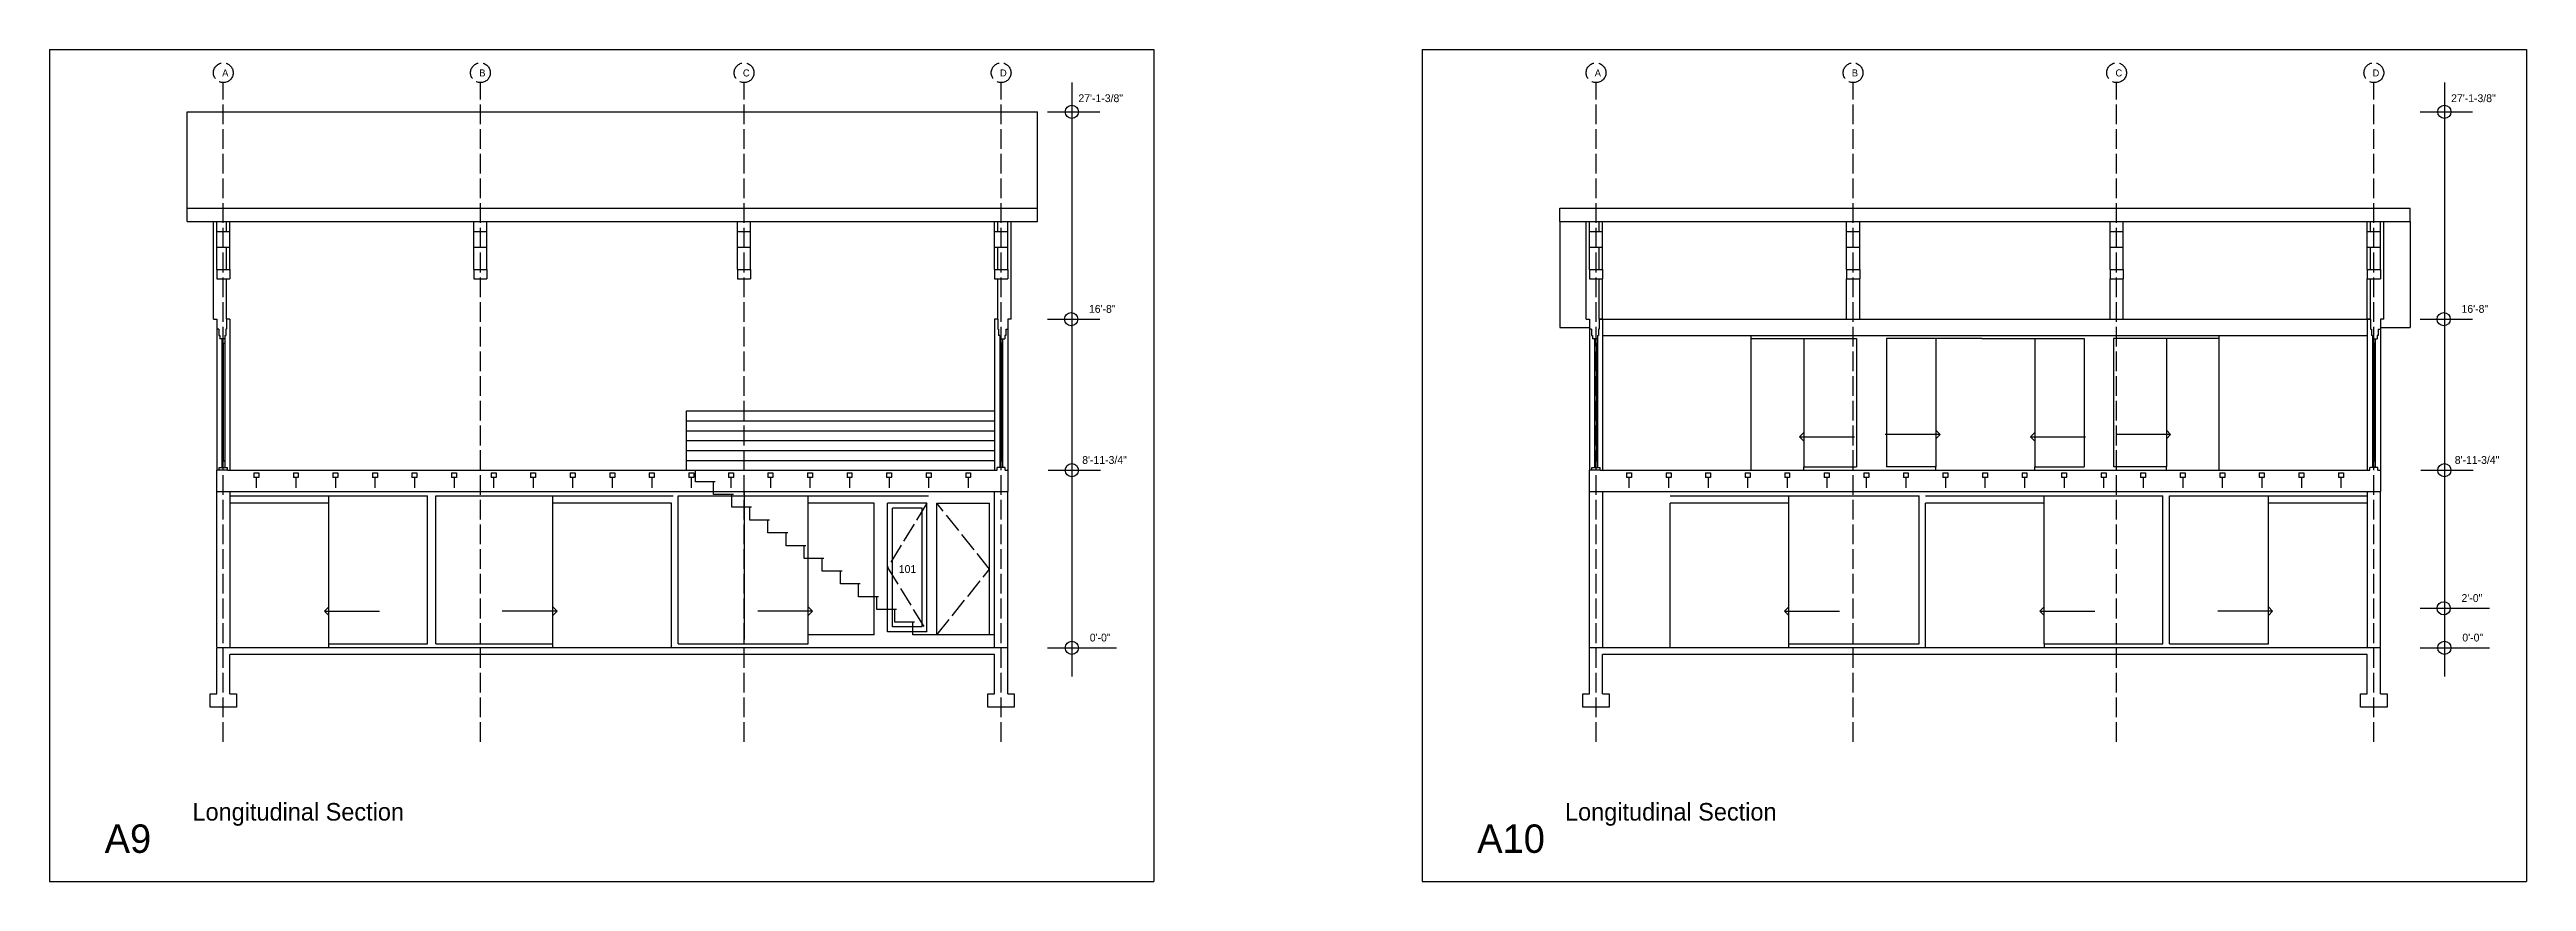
# Model space of a CAD drawing. Header units: inches. Extents: x 1267 to 6358, y -2516 to 4336.
# Drawn here: x 4638 to 6141, y 1498 to 2003 of the extents above; entities that cross this region are included whole.
import ezdxf

# ---------------------------------------------------------------- set-up
doc = ezdxf.new("R2010")
doc.units = ezdxf.units.IN
doc.header["$MEASUREMENT"] = 0
doc.linetypes.add('ACAD_ISO02W100', pattern=[15, 12, -3])
for name, color, linetype in [('const', 7, 'Continuous'), ('e1', 7, 'Continuous'), ('e2', 251, 'Continuous'), ('glass', 172, 'Continuous'), ('glassSwing', 172, 'ACAD_ISO02W100'), ('grid', 252, 'ACAD_ISO02W100'), ('stairs', 140, 'Continuous'), ('walls', 7, 'Continuous')]:
    doc.layers.add(name, color=color, linetype=linetype)

msp = doc.modelspace()

# ---------------------------------------------------------------- texts
at = {"layer": 'const', "attachment_point": 1}
for s, insert, char_height, width in [('A', (4742.3, 1990.7), 4.26, 1625.197), ('B', (4898.3, 1990.7), 4.26, 1625.197), ('C', (5058.3, 1990.7), 4.26, 1625.197), ('D', (5214.3, 1990.7), 4.26, 1625.197), ('A', (5575.2, 1990.7), 4.26, 1625.197), ('B', (5731.2, 1990.7), 4.26, 1625.197), ('C', (5891.2, 1990.7), 4.26, 1625.197), ('D', (6047.2, 1990.7), 4.26, 1625.197), ('27\'-1-3/8"', (5261.9, 1975.6), 4.74, 1805.775), ('27\'-1-3/8"', (6094.9, 1975.6), 4.74, 1805.775), ('16\'-8"', (5268.3, 1847.7), 4.74, 1805.775), ('16\'-8"', (6101.2, 1847.7), 4.74, 1805.775), ('8\'-11-3/4"', (5264.2, 1756), 4.74, 1805.775), ('8\'-11-3/4"', (6097.1, 1756), 4.74, 1805.775), ('101', (5152.9, 1689.8), 4.74, 1805.775), ('2\'-0"', (6101.2, 1672.2), 4.74, 1805.775), ('0\'-0"', (5268.8, 1648.2), 4.74, 1805.775), ('0\'-0"', (6101.7, 1648.2), 4.74, 1805.775), ('Longitudinal Section', (4724.3, 1545.4), 10.656, 4062.993), ('Longitudinal Section', (5557.2, 1545.4), 10.656, 4062.993), ('A9', (4671, 1532.4), 17.26, 6582.049), ('A10', (5503.9, 1532.4), 17.26, 6582.049)]:
    msp.add_mtext(s, dxfattribs=dict(at, insert=insert, char_height=char_height, width=width))

# ---------------------------------------------------------------- linework, layer by layer
for p, q in [((4637.6, 2002.8), (4637.6, 1497.8)), ((4637.6, 2002.8), (5307.7, 2002.8)), ((5307.7, 2002.8), (5307.7, 1497.8)), ((5470.5, 2002.8), (5470.5, 1497.8)), ((5470.5, 2002.8), (6140.6, 2002.8)), ((6140.6, 2002.8), (6140.6, 1497.8)), ((4637.6, 1497.8), (5307.7, 1497.8)), ((5470.5, 1497.8), (6140.6, 1497.8))]:
    msp.add_line(p, q)
at = {"layer": 'e1'}
for p, q in [((5670.1, 1827.4), (5734.1, 1827.4)), ((5702.1, 1827.4), (5702.1, 1749.4)), ((5734.1, 1827.4), (5734.1, 1749.4)), ((5810.2, 1827.4), (5752.2, 1827.4)), ((5752.2, 1827.4), (5752.2, 1749.4)), ((5782.2, 1827.4), (5782.2, 1749.4)), ((5810.2, 1827.4), (5872.2, 1827.4)), ((5842.2, 1827.4), (5842.2, 1749.4)), ((5872.2, 1827.4), (5872.2, 1749.4)), ((5954.1, 1827.4), (5890.1, 1827.4)), ((5890.1, 1827.4), (5890.1, 1749.4)), ((5922.1, 1827.4), (5922.1, 1749.4)), ((5702.1, 1749.4), (5734.1, 1749.4)), ((5782.2, 1749.4), (5752.2, 1749.4)), ((5842.2, 1749.4), (5872.2, 1749.4)), ((5922.1, 1749.4), (5890.1, 1749.4)), ((4747, 1731.8), (4867, 1731.8)), ((4807, 1642.1), (4807, 1731.8)), ((4867, 1642.1), (4867, 1731.8)), ((4872, 1642.1), (4872, 1731.8)), ((4872, 1731.8), (5016, 1731.8)), ((4943, 1642.1), (4943, 1731.8)), ((5019, 1642.1), (5019, 1731.8)), ((5019, 1731.8), (5171, 1731.8)), ((5098, 1642.1), (5098, 1731.8)), ((5621, 1731.8), (5772, 1731.8)), ((5693, 1642.1), (5693, 1731.8)), ((5772, 1642.1), (5772, 1731.8)), ((5776, 1731.8), (5848.9, 1731.8)), ((5848, 1731.8), (5920, 1731.8)), ((5848, 1642.1), (5848, 1731.8)), ((5920, 1642.1), (5920, 1731.8)), ((5924, 1731.8), (6044, 1731.8)), ((5924, 1642.1), (5924, 1731.8)), ((5984, 1642.1), (5984, 1731.8)), ((4807, 1642.1), (4867, 1642.1)), ((4872, 1642.1), (4943, 1642.1)), ((5019, 1642.1), (5098, 1642.1)), ((5693, 1642.1), (5772, 1642.1)), ((5848, 1642.1), (5920, 1642.1)), ((5924, 1642.1), (5984, 1642.1))]:
    msp.add_line(p, q, dxfattribs=at)
at = {"layer": 'e2'}
for p, q in [((5257.9, 1982.8), (5257.9, 1622.2)), ((6090.8, 1982.8), (6090.8, 1622.2)), ((5243.2, 1965), (5275, 1965)), ((6076.1, 1965), (6107.9, 1965)), ((4739, 1892.4), (4739, 1898.4)), ((4747, 1892.4), (4747, 1898.4)), ((4895, 1892.4), (4895, 1898.4)), ((4903, 1892.4), (4903, 1898.4)), ((5055, 1892.4), (5055, 1898.4)), ((5063, 1892.4), (5063, 1898.4)), ((5211, 1892.4), (5211, 1898.4)), ((5219, 1892.4), (5219, 1898.4)), ((5554, 1898.4), (5554, 1834.1)), ((5572, 1892.4), (5572, 1898.4)), ((5580, 1892.4), (5580, 1898.4)), ((5728, 1892.4), (5728, 1898.4)), ((5736, 1892.4), (5736, 1898.4)), ((5887.9, 1892.4), (5887.9, 1898.4)), ((5895.9, 1892.4), (5895.9, 1898.4)), ((6044, 1892.4), (6044, 1898.4)), ((6052, 1892.4), (6052, 1898.4)), ((6070, 1898.4), (6070, 1834.1)), ((4739, 1869.2), (4739, 1882.9)), ((4747, 1869.2), (4747, 1882.9)), ((4895, 1869.2), (4895, 1882.9)), ((4903, 1869.2), (4903, 1882.9)), ((5055, 1869.2), (5055, 1882.9)), ((5063, 1869.2), (5063, 1882.9)), ((5211, 1869.2), (5211, 1882.9)), ((5219, 1869.2), (5219, 1882.9)), ((5572, 1869.2), (5572, 1882.9)), ((5580, 1869.2), (5580, 1882.9)), ((5728, 1869.2), (5728, 1882.9)), ((5736, 1869.2), (5736, 1882.9)), ((5887.9, 1869.2), (5887.9, 1882.9)), ((5895.9, 1869.2), (5895.9, 1882.9)), ((6044, 1869.2), (6044, 1882.9)), ((6052, 1869.2), (6052, 1882.9)), ((5580, 1839.2), (5580, 1863.6)), ((5728, 1839.2), (5728, 1863.6)), ((5736, 1839.2), (5736, 1863.6)), ((5887.9, 1839.2), (5887.9, 1863.6)), ((5895.9, 1839.2), (5895.9, 1863.6)), ((6044, 1839.2), (6044, 1863.6)), ((4747, 1839.2), (4745, 1839.2)), ((4747, 1839.2), (4747, 1747.4)), ((5213, 1839.2), (5211, 1839.2)), ((5211, 1839.2), (5211, 1747.4)), ((5243.2, 1839.2), (5275, 1839.2)), ((5554, 1834.1), (5572, 1834.1)), ((5580, 1839.2), (5578, 1839.2)), ((5578, 1839.2), (6046, 1839.2)), ((5580, 1839.2), (5580, 1747.4)), ((6044, 1839.2), (6044, 1747.4)), ((6046, 1839.2), (6044, 1839.2)), ((6052, 1834.1), (6070, 1834.1)), ((6076.1, 1839.2), (6107.9, 1839.2)), ((4739, 1833.1), (4739, 1747.4)), ((4742.2, 1824.6), (4742.2, 1753.1)), ((4743.9, 1824.6), (4743.9, 1753.1)), ((5214.2, 1824.6), (5214.2, 1753.1)), ((5215.9, 1824.6), (5215.9, 1753.1)), ((5219, 1833.1), (5219, 1747.4)), ((5572, 1833.1), (5572, 1747.4)), ((5575.1, 1824.6), (5575.1, 1753.1)), ((5576.8, 1824.6), (5576.8, 1753.1)), ((5580, 1829.1), (6044, 1829.1)), ((5670.1, 1747.4), (5670.1, 1829.1)), ((5954.1, 1747.4), (5954.1, 1829.1)), ((6047.1, 1824.6), (6047.1, 1753.1)), ((6048.8, 1824.6), (6048.8, 1753.1)), ((6052, 1833.1), (6052, 1747.4)), ((5243.6, 1747.4), (5275.4, 1747.4)), ((5702.1, 1747.4), (5702.1, 1749.4)), ((5782.2, 1747.4), (5782.2, 1749.4)), ((5842.2, 1747.4), (5842.2, 1749.4)), ((5922.1, 1747.4), (5922.1, 1749.4)), ((6076.5, 1747.4), (6108.3, 1747.4)), ((4739, 1640.1), (4739, 1734.6)), ((4747, 1734.6), (4747, 1639.6)), ((5211, 1639.6), (5211, 1734.6)), ((5219, 1639.6), (5219, 1734.6)), ((5572, 1640.1), (5572, 1734.6)), ((5580, 1734.6), (5580, 1639.6)), ((6044, 1734.6), (6044, 1639.6)), ((6052, 1640.1), (6052, 1734.6)), ((4807, 1727.4), (4747, 1727.4)), ((4807, 1639.6), (4807, 1727.4)), ((4943, 1639.6), (4943, 1727.4)), ((5015, 1727.4), (4943, 1727.4)), ((5015, 1639.6), (5015, 1727.4)), ((5098, 1647.4), (5098, 1727.4)), ((5138, 1727.4), (5098, 1727.4)), ((5138, 1647.4), (5138, 1727.4)), ((5146, 1649.4), (5146, 1727.4)), ((5170, 1727.4), (5146, 1727.4)), ((5149, 1652.4), (5149, 1724.4)), ((5167, 1724.4), (5149, 1724.4)), ((5167, 1652.4), (5167, 1724.4)), ((5170, 1649.4), (5170, 1727.4)), ((5176, 1647.4), (5176, 1727.4)), ((5176, 1727.4), (5208, 1727.4)), ((5208, 1647.4), (5208, 1727.4)), ((5693, 1727.4), (5621, 1727.4)), ((5621, 1639.6), (5621, 1727.4)), ((5847.9, 1727.4), (5775.9, 1727.4)), ((5775.9, 1639.6), (5775.9, 1727.4)), ((5776, 1639.6), (5776, 1727.4)), ((6044, 1727.4), (5983.9, 1727.4)), ((6076.1, 1663.7), (6118.1, 1663.7)), ((5138, 1647.4), (5098, 1647.4)), ((5170, 1649.4), (5146, 1649.4)), ((5167, 1652.4), (5149, 1652.4)), ((5243.2, 1639.6), (5285.1, 1639.6)), ((5693, 1639.6), (5693, 1642.1)), ((5848, 1642.1), (5848, 1639.6)), ((6076.1, 1639.6), (6118.1, 1639.6))]:
    msp.add_line(p, q, dxfattribs=at)
for centre in [(5257.9, 1965), (6090.8, 1965), (5257.5, 1839.1), (6090.4, 1839.1), (5257.9, 1747.4), (6090.8, 1747.4), (6090.4, 1663.6), (5257.9, 1639.6), (6090.8, 1639.6)]:
    msp.add_circle(centre, 4, dxfattribs=at)
at = {"layer": 'glass'}
for p, q in [((4743, 1824.6), (4743, 1753.1)), ((5215, 1824.6), (5215, 1753.1)), ((5576, 1824.6), (5576, 1753.1)), ((6048, 1824.6), (6048, 1753.1))]:
    msp.add_line(p, q, dxfattribs=at)
at = {"layer": 'glassSwing'}
for p, q in [((5170, 1727.4), (5146, 1688.4)), ((5208, 1687.4), (5176, 1727.4)), ((5146, 1688.4), (5170, 1649.4)), ((5176, 1647.4), (5208, 1687.4))]:
    msp.add_line(p, q, dxfattribs=at)
at = {"layer": 'grid'}
for p, q in [((4743, 1582.5), (4743, 1982.7)), ((4899, 1582.5), (4899, 1982.7)), ((5059, 1582.5), (5059, 1982.7)), ((5215, 1582.5), (5215, 1982.7)), ((5576, 1582.5), (5576, 1982.7)), ((5732, 1582.5), (5732, 1982.7)), ((5891.9, 1582.5), (5891.9, 1982.7)), ((6048, 1582.5), (6048, 1982.7))]:
    msp.add_line(p, q, dxfattribs=at)
for centre in [(4743, 1988.7), (4899, 1988.7), (5059, 1988.7), (5215, 1988.7), (5576, 1988.7), (5732, 1988.7), (5891.9, 1988.7), (6048, 1988.7)]:
    msp.add_circle(centre, 6, dxfattribs=at)
at = {"layer": 'stairs'}
for p, q in [((5024, 1783.4), (5211, 1783.4)), ((5024, 1747.4), (5024, 1783.4)), ((5024, 1777.4), (5211, 1777.4)), ((5024, 1771.4), (5211, 1771.4)), ((5024, 1765.4), (5211, 1765.4)), ((5024, 1759.4), (5211, 1759.4)), ((5699.5, 1767.6), (5702.1, 1770.3)), ((5699.5, 1767.6), (5732.8, 1767.6)), ((5699.5, 1767.6), (5702.1, 1765)), ((5784.9, 1769.1), (5751.5, 1769.1)), ((5784.9, 1769.1), (5782.2, 1771.7)), ((5784.9, 1769.1), (5782.2, 1766.5)), ((5839.6, 1767.6), (5842.2, 1770.3)), ((5839.6, 1767.6), (5873, 1767.6)), ((5839.6, 1767.6), (5842.2, 1765)), ((5924.7, 1769.1), (5891.4, 1769.1)), ((5924.7, 1769.1), (5922.1, 1771.7)), ((5924.7, 1769.1), (5922.1, 1766.5)), ((5024, 1753.4), (5211, 1753.4)), ((5029.5, 1740.4), (5029.5, 1747.4)), ((5041.5, 1740.4), (5029.5, 1740.4)), ((5040.5, 1732.6), (5040.5, 1740.4)), ((5052.5, 1732.6), (5040.5, 1732.6)), ((5051.5, 1724.9), (5051.5, 1732.6)), ((5063.5, 1724.9), (5051.5, 1724.9)), ((5062.5, 1717.1), (5062.5, 1724.9)), ((5074.5, 1717.1), (5062.5, 1717.1)), ((5073.5, 1709.4), (5073.5, 1717.1)), ((5085.5, 1709.4), (5073.5, 1709.4)), ((5084.5, 1701.6), (5084.5, 1709.4)), ((5096.5, 1701.6), (5084.5, 1701.6)), ((5095.5, 1693.9), (5095.5, 1701.6)), ((5107.5, 1693.9), (5095.5, 1693.9)), ((5106.5, 1686.1), (5106.5, 1693.9)), ((5118.5, 1686.1), (5106.5, 1686.1)), ((5117.5, 1678.4), (5117.5, 1686.1)), ((5129.5, 1678.4), (5117.5, 1678.4)), ((5128.5, 1670.6), (5128.5, 1678.4)), ((5140.5, 1670.6), (5128.5, 1670.6)), ((5139.5, 1662.9), (5139.5, 1670.6)), ((4804.4, 1661.9), (4807, 1664.5)), ((4804.4, 1661.9), (4807, 1659.3)), ((4804.4, 1661.9), (4837.7, 1661.9)), ((4945.6, 1661.9), (4912.3, 1661.9)), ((4945.6, 1661.9), (4943, 1664.5)), ((4945.6, 1661.9), (4943, 1659.3)), ((5100.6, 1661.9), (5067.3, 1661.9)), ((5100.6, 1661.9), (5098, 1664.5)), ((5100.6, 1661.9), (5098, 1659.3)), ((5151.5, 1662.9), (5139.5, 1662.9)), ((5150.5, 1655.1), (5150.5, 1662.9)), ((5162.5, 1655.1), (5150.5, 1655.1)), ((5161.5, 1647.4), (5161.5, 1655.1)), ((5690.3, 1661.9), (5693, 1664.5)), ((5690.3, 1661.9), (5723.7, 1661.9)), ((5690.3, 1661.9), (5693, 1659.3)), ((5845.3, 1661.9), (5848, 1664.5)), ((5845.3, 1661.9), (5878.7, 1661.9)), ((5845.3, 1661.9), (5848, 1659.3)), ((5986.6, 1661.9), (5953.3, 1661.9)), ((5986.6, 1661.9), (5984, 1664.5)), ((5986.6, 1661.9), (5984, 1659.3)), ((5211, 1647.4), (5161.5, 1647.4))]:
    msp.add_line(p, q, dxfattribs=at)
at = {"layer": 'walls'}
for p, q in [((4721, 1898.4), (4721, 1965)), ((4721, 1965), (5237, 1965)), ((5237, 1898.4), (5237, 1965)), ((4721, 1906.4), (5237, 1906.4)), ((4721, 1898.4), (5237, 1898.4)), ((4737, 1839.2), (4737, 1898.4)), ((4745, 1892.4), (4745, 1898.4)), ((5213, 1892.4), (5213, 1898.4)), ((5221, 1839.2), (5221, 1898.4)), ((5554, 1898.4), (5554, 1906.4)), ((5554, 1906.4), (6070, 1906.4)), ((5554, 1898.4), (6070, 1898.4)), ((5570, 1839.2), (5570, 1898.4)), ((5578, 1892.4), (5578, 1898.4)), ((6046, 1892.4), (6046, 1898.4)), ((6054, 1839.2), (6054, 1898.4)), ((6070, 1898.4), (6070, 1906.4)), ((4739, 1892.4), (4747, 1892.4)), ((4739, 1882.9), (4739, 1892.4)), ((4739, 1882.9), (4747, 1882.9)), ((4745, 1869.2), (4745, 1882.9)), ((4747, 1882.9), (4747, 1892.4)), ((4895, 1882.9), (4895, 1892.4)), ((4895, 1892.4), (4903, 1892.4)), ((4895, 1882.9), (4903, 1882.9)), ((4903, 1882.9), (4903, 1892.4)), ((5055, 1882.9), (5055, 1892.4)), ((5055, 1892.4), (5063, 1892.4)), ((5055, 1882.9), (5063, 1882.9)), ((5063, 1882.9), (5063, 1892.4)), ((5211, 1882.9), (5211, 1892.4)), ((5211, 1892.4), (5219, 1892.4)), ((5211, 1882.9), (5219, 1882.9)), ((5213, 1869.2), (5213, 1882.9)), ((5219, 1882.9), (5219, 1892.4)), ((5572, 1892.4), (5580, 1892.4)), ((5572, 1882.9), (5572, 1892.4)), ((5572, 1882.9), (5580, 1882.9)), ((5578, 1869.2), (5578, 1882.9)), ((5580, 1882.9), (5580, 1892.4)), ((5728, 1892.4), (5736, 1892.4)), ((5728, 1882.9), (5728, 1892.4)), ((5728, 1882.9), (5736, 1882.9)), ((5736, 1882.9), (5736, 1892.4)), ((5887.9, 1892.4), (5895.9, 1892.4)), ((5887.9, 1882.9), (5887.9, 1892.4)), ((5887.9, 1882.9), (5895.9, 1882.9)), ((5895.9, 1882.9), (5895.9, 1892.4)), ((6044, 1892.4), (6052, 1892.4)), ((6044, 1882.9), (6044, 1892.4)), ((6044, 1882.9), (6052, 1882.9)), ((6046, 1869.2), (6046, 1882.9)), ((6052, 1882.9), (6052, 1892.4)), ((4739, 1869.2), (4747, 1869.2)), ((4739, 1869.2), (4739, 1863.6)), ((4747, 1869.2), (4747, 1863.6)), ((4895, 1869.2), (4895, 1863.6)), ((4895, 1869.2), (4903, 1869.2)), ((4903, 1869.2), (4903, 1863.6)), ((5055, 1869.2), (5055, 1863.6)), ((5055, 1869.2), (5063, 1869.2)), ((5063, 1869.2), (5063, 1863.6)), ((5211, 1869.2), (5211, 1863.6)), ((5211, 1869.2), (5219, 1869.2)), ((5219, 1869.2), (5219, 1863.6)), ((5572, 1869.2), (5580, 1869.2)), ((5572, 1869.2), (5572, 1863.6)), ((5580, 1869.2), (5580, 1863.6)), ((5728, 1869.2), (5736, 1869.2)), ((5728, 1869.2), (5728, 1863.6)), ((5736, 1869.2), (5736, 1863.6)), ((5887.9, 1869.2), (5895.9, 1869.2)), ((5887.9, 1869.2), (5887.9, 1863.6)), ((5895.9, 1869.2), (5895.9, 1863.6)), ((6044, 1869.2), (6052, 1869.2)), ((6044, 1869.2), (6044, 1863.6)), ((6052, 1869.2), (6052, 1863.6)), ((4739, 1863.6), (4747, 1863.6)), ((4745, 1839.2), (4745, 1863.6)), ((4895, 1863.6), (4903, 1863.6)), ((5055, 1863.6), (5063, 1863.6)), ((5211, 1863.6), (5219, 1863.6)), ((5213, 1839.2), (5213, 1863.6)), ((5572, 1863.6), (5580, 1863.6)), ((5578, 1839.2), (5578, 1863.6)), ((5728, 1863.6), (5736, 1863.6)), ((5887.9, 1863.6), (5895.9, 1863.6)), ((6044, 1863.6), (6052, 1863.6)), ((6046, 1839.2), (6046, 1863.6)), ((4737, 1839.2), (4739, 1839.2)), ((4739, 1839.2), (4739, 1833.1)), ((4745, 1839.2), (4745, 1833.1)), ((5213, 1839.2), (5213, 1833.1)), ((5221, 1839.2), (5219, 1839.2)), ((5219, 1839.2), (5219, 1833.1)), ((5570, 1839.2), (5572, 1839.2)), ((5572, 1839.2), (5572, 1833.1)), ((5578, 1839.2), (5578, 1833.1)), ((6046, 1839.2), (6046, 1833.1)), ((6052, 1839.2), (6052, 1833.1)), ((6054, 1839.2), (6052, 1839.2)), ((4740.3, 1833.1), (4739, 1833.1)), ((4740.3, 1833.1), (4740.3, 1829.1)), ((4740.3, 1829.1), (4740.9, 1829.1)), ((4740.9, 1829.1), (4740.9, 1827.1)), ((4743.9, 1827.1), (4740.9, 1827.1)), ((4742.2, 1827.1), (4742.2, 1824.6)), ((4742.2, 1824.6), (4743.9, 1824.6)), ((4743.9, 1829.1), (4743.9, 1827.1)), ((4743.9, 1829.1), (4744.5, 1829.1)), ((4743.9, 1827.1), (4743.9, 1824.6)), ((4745, 1833.1), (4744.5, 1833.1)), ((4744.5, 1833.1), (4744.5, 1829.1)), ((5213, 1833.1), (5213.5, 1833.1)), ((5213.5, 1833.1), (5213.5, 1829.1)), ((5214.2, 1829.1), (5213.5, 1829.1)), ((5214.2, 1829.1), (5214.2, 1827.1)), ((5214.2, 1827.1), (5214.2, 1824.6)), ((5214.2, 1827.1), (5217.2, 1827.1)), ((5215.9, 1824.6), (5214.2, 1824.6)), ((5215.9, 1827.1), (5215.9, 1824.6)), ((5217.8, 1829.1), (5217.2, 1829.1)), ((5217.2, 1829.1), (5217.2, 1827.1)), ((5217.8, 1833.1), (5217.8, 1829.1)), ((5217.8, 1833.1), (5219, 1833.1)), ((5573.2, 1833.1), (5572, 1833.1)), ((5573.2, 1833.1), (5573.2, 1829.1)), ((5573.2, 1829.1), (5573.8, 1829.1)), ((5573.8, 1829.1), (5573.8, 1827.1)), ((5576.8, 1827.1), (5573.8, 1827.1)), ((5575.1, 1827.1), (5575.1, 1824.6)), ((5575.1, 1824.6), (5576.8, 1824.6)), ((5576.8, 1829.1), (5577.5, 1829.1)), ((5576.8, 1829.1), (5576.8, 1827.1)), ((5576.8, 1827.1), (5576.8, 1824.6)), ((5577.5, 1833.1), (5577.5, 1829.1)), ((5578, 1833.1), (5577.5, 1833.1)), ((6046, 1833.1), (6046.5, 1833.1)), ((6046.5, 1833.1), (6046.5, 1829.1)), ((6047.1, 1829.1), (6046.5, 1829.1)), ((6047.1, 1829.1), (6047.1, 1827.1)), ((6047.1, 1827.1), (6050.1, 1827.1)), ((6047.1, 1827.1), (6047.1, 1824.6)), ((6048.8, 1824.6), (6047.1, 1824.6)), ((6048.8, 1827.1), (6048.8, 1824.6)), ((6050.1, 1829.1), (6050.1, 1827.1)), ((6050.7, 1829.1), (6050.1, 1829.1)), ((6050.7, 1833.1), (6050.7, 1829.1)), ((6050.7, 1833.1), (6052, 1833.1)), ((4745.5, 1747.4), (4739, 1747.4)), ((4739, 1734.6), (4739, 1747.4)), ((4740.5, 1749.1), (4745.5, 1749.1)), ((4740.5, 1747.4), (4740.5, 1749.1)), ((4742.2, 1753.1), (4743.9, 1753.1)), ((4742.2, 1753.1), (4742.2, 1749.1)), ((4743.9, 1753.1), (4742.2, 1753.1)), ((4743.9, 1753.1), (4743.9, 1749.1)), ((4745.5, 1747.4), (4745.5, 1749.1)), ((4745.5, 1747.4), (5212.5, 1747.4)), ((4761.5, 1745.9), (4764.5, 1745.9)), ((4761.5, 1745.9), (4761.5, 1742.9)), ((4764.5, 1745.9), (4764.5, 1742.9)), ((4785.5, 1745.9), (4785.5, 1742.9)), ((4785.5, 1745.9), (4788.5, 1745.9)), ((4788.5, 1745.9), (4788.5, 1742.9)), ((4809.5, 1745.9), (4809.5, 1742.9)), ((4809.5, 1745.9), (4812.5, 1745.9)), ((4812.5, 1745.9), (4812.5, 1742.9)), ((4833.5, 1745.9), (4833.5, 1742.9)), ((4833.5, 1745.9), (4836.5, 1745.9)), ((4836.5, 1745.9), (4836.5, 1742.9)), ((4857.5, 1745.9), (4857.5, 1742.9)), ((4857.5, 1745.9), (4860.5, 1745.9)), ((4860.5, 1745.9), (4860.5, 1742.9)), ((4881.5, 1745.9), (4881.5, 1742.9)), ((4881.5, 1745.9), (4884.5, 1745.9)), ((4884.5, 1745.9), (4884.5, 1742.9)), ((4905.5, 1745.9), (4905.5, 1742.9)), ((4905.5, 1745.9), (4908.5, 1745.9)), ((4908.5, 1745.9), (4908.5, 1742.9)), ((4929.5, 1745.9), (4929.5, 1742.9)), ((4929.5, 1745.9), (4932.5, 1745.9)), ((4932.5, 1745.9), (4932.5, 1742.9)), ((4953.5, 1745.9), (4953.5, 1742.9)), ((4953.5, 1745.9), (4956.5, 1745.9)), ((4956.5, 1745.9), (4956.5, 1742.9)), ((4977.5, 1745.9), (4977.5, 1742.9)), ((4977.5, 1745.9), (4980.5, 1745.9)), ((4980.5, 1745.9), (4980.5, 1742.9)), ((5001.5, 1745.9), (5001.5, 1742.9)), ((5001.5, 1745.9), (5004.5, 1745.9)), ((5004.5, 1745.9), (5004.5, 1742.9)), ((5025.5, 1745.9), (5025.5, 1742.9)), ((5025.5, 1745.9), (5028.5, 1745.9)), ((5028.5, 1745.9), (5028.5, 1742.9)), ((5049.5, 1745.9), (5049.5, 1742.9)), ((5049.5, 1745.9), (5052.5, 1745.9)), ((5052.5, 1745.9), (5052.5, 1742.9)), ((5073.5, 1745.9), (5073.5, 1742.9)), ((5073.5, 1745.9), (5076.5, 1745.9)), ((5076.5, 1745.9), (5076.5, 1742.9)), ((5097.5, 1745.9), (5097.5, 1742.9)), ((5097.5, 1745.9), (5100.5, 1745.9)), ((5100.5, 1745.9), (5100.5, 1742.9)), ((5121.5, 1745.9), (5121.5, 1742.9)), ((5121.5, 1745.9), (5124.5, 1745.9)), ((5124.5, 1745.9), (5124.5, 1742.9)), ((5145.5, 1745.9), (5145.5, 1742.9)), ((5145.5, 1745.9), (5148.5, 1745.9)), ((5148.5, 1745.9), (5148.5, 1742.9)), ((5169.5, 1745.9), (5169.5, 1742.9)), ((5169.5, 1745.9), (5172.5, 1745.9)), ((5172.5, 1745.9), (5172.5, 1742.9)), ((5193.5, 1745.9), (5193.5, 1742.9)), ((5193.5, 1745.9), (5196.5, 1745.9)), ((5196.5, 1745.9), (5196.5, 1742.9)), ((5217.5, 1749.1), (5212.5, 1749.1)), ((5212.5, 1747.4), (5212.5, 1749.1)), ((5214.2, 1753.1), (5214.2, 1749.1)), ((5214.2, 1753.1), (5215.9, 1753.1)), ((5215.9, 1753.1), (5214.2, 1753.1)), ((5215.9, 1753.1), (5215.9, 1749.1)), ((5217.5, 1747.4), (5217.5, 1749.1)), ((5217.5, 1747.4), (5219, 1747.4)), ((5219, 1747.4), (5219, 1734.6)), ((5578.5, 1747.4), (5572, 1747.4)), ((5572, 1734.6), (5572, 1747.4)), ((5573.5, 1747.4), (5573.5, 1749.1)), ((5573.5, 1749.1), (5578.5, 1749.1)), ((5575.1, 1753.1), (5575.1, 1749.1)), ((5576.8, 1753.1), (5575.1, 1753.1)), ((5575.1, 1753.1), (5576.8, 1753.1)), ((5576.8, 1753.1), (5576.8, 1749.1)), ((5578.5, 1747.4), (5578.5, 1749.1)), ((5578.5, 1747.4), (6045.5, 1747.4)), ((5594.5, 1745.9), (5597.5, 1745.9)), ((5594.5, 1745.9), (5594.5, 1742.9)), ((5597.5, 1745.9), (5597.5, 1742.9)), ((5618.5, 1745.9), (5618.5, 1742.9)), ((5618.5, 1745.9), (5621.5, 1745.9)), ((5621.5, 1745.9), (5621.5, 1742.9)), ((5642.5, 1745.9), (5642.5, 1742.9)), ((5642.5, 1745.9), (5645.5, 1745.9)), ((5645.5, 1745.9), (5645.5, 1742.9)), ((5666.5, 1745.9), (5666.5, 1742.9)), ((5666.5, 1745.9), (5669.5, 1745.9)), ((5669.5, 1745.9), (5669.5, 1742.9)), ((5690.5, 1745.9), (5690.5, 1742.9)), ((5690.5, 1745.9), (5693.5, 1745.9)), ((5693.5, 1745.9), (5693.5, 1742.9)), ((5714.5, 1745.9), (5714.5, 1742.9)), ((5714.5, 1745.9), (5717.5, 1745.9)), ((5717.5, 1745.9), (5717.5, 1742.9)), ((5738.5, 1745.9), (5738.5, 1742.9)), ((5738.5, 1745.9), (5741.5, 1745.9)), ((5741.5, 1745.9), (5741.5, 1742.9)), ((5762.5, 1745.9), (5762.5, 1742.9)), ((5762.5, 1745.9), (5765.5, 1745.9)), ((5765.5, 1745.9), (5765.5, 1742.9)), ((5786.5, 1745.9), (5786.5, 1742.9)), ((5786.5, 1745.9), (5789.5, 1745.9)), ((5789.5, 1745.9), (5789.5, 1742.9)), ((5810.5, 1745.9), (5810.5, 1742.9)), ((5810.5, 1745.9), (5813.5, 1745.9)), ((5813.5, 1745.9), (5813.5, 1742.9)), ((5834.5, 1745.9), (5834.5, 1742.9)), ((5834.5, 1745.9), (5837.5, 1745.9)), ((5837.5, 1745.9), (5837.5, 1742.9)), ((5858.5, 1745.9), (5858.5, 1742.9)), ((5858.5, 1745.9), (5861.5, 1745.9)), ((5861.5, 1745.9), (5861.5, 1742.9)), ((5882.5, 1745.9), (5882.5, 1742.9)), ((5882.5, 1745.9), (5885.5, 1745.9)), ((5885.5, 1745.9), (5885.5, 1742.9)), ((5906.5, 1745.9), (5906.5, 1742.9)), ((5906.5, 1745.9), (5909.5, 1745.9)), ((5909.5, 1745.9), (5909.5, 1742.9)), ((5930.5, 1745.9), (5930.5, 1742.9)), ((5930.5, 1745.9), (5933.5, 1745.9)), ((5933.5, 1745.9), (5933.5, 1742.9)), ((5954.5, 1745.9), (5954.5, 1742.9)), ((5954.5, 1745.9), (5957.5, 1745.9)), ((5957.5, 1745.9), (5957.5, 1742.9)), ((5978.5, 1745.9), (5981.5, 1745.9)), ((5978.5, 1745.9), (5978.5, 1742.9)), ((5981.5, 1745.9), (5981.5, 1742.9)), ((6002.5, 1745.9), (6002.5, 1742.9)), ((6002.5, 1745.9), (6005.5, 1745.9)), ((6005.5, 1745.9), (6005.5, 1742.9)), ((6026.5, 1745.9), (6026.5, 1742.9)), ((6026.5, 1745.9), (6029.5, 1745.9)), ((6029.5, 1745.9), (6029.5, 1742.9)), ((6045.5, 1747.4), (6045.5, 1749.1)), ((6050.5, 1749.1), (6045.5, 1749.1)), ((6048.8, 1753.1), (6047.1, 1753.1)), ((6047.1, 1753.1), (6048.8, 1753.1)), ((6047.1, 1753.1), (6047.1, 1749.1)), ((6048.8, 1753.1), (6048.8, 1749.1)), ((6050.5, 1747.4), (6050.5, 1749.1)), ((6050.5, 1747.4), (6052, 1747.4)), ((6052, 1747.4), (6052, 1734.6)), ((4739, 1734.6), (5219, 1734.6)), ((4764.5, 1742.9), (4761.5, 1742.9)), ((4763, 1742.9), (4763, 1736.8)), ((4788.5, 1742.9), (4785.5, 1742.9)), ((4787, 1742.9), (4787, 1736.8)), ((4812.5, 1742.9), (4809.5, 1742.9)), ((4811, 1742.9), (4811, 1736.8)), ((4836.5, 1742.9), (4833.5, 1742.9)), ((4835, 1742.9), (4835, 1736.8)), ((4860.5, 1742.9), (4857.5, 1742.9)), ((4859, 1742.9), (4859, 1736.8)), ((4884.5, 1742.9), (4881.5, 1742.9)), ((4883, 1742.9), (4883, 1736.8)), ((4908.5, 1742.9), (4905.5, 1742.9)), ((4907, 1742.9), (4907, 1736.8)), ((4932.5, 1742.9), (4929.5, 1742.9)), ((4931, 1742.9), (4931, 1736.8)), ((4956.5, 1742.9), (4953.5, 1742.9)), ((4955, 1742.9), (4955, 1736.8)), ((4980.5, 1742.9), (4977.5, 1742.9)), ((4979, 1742.9), (4979, 1736.8)), ((5004.5, 1742.9), (5001.5, 1742.9)), ((5003, 1742.9), (5003, 1736.8)), ((5028.5, 1742.9), (5025.5, 1742.9)), ((5027, 1742.9), (5027, 1736.8)), ((5052.5, 1742.9), (5049.5, 1742.9)), ((5051, 1742.9), (5051, 1736.8)), ((5059, 1734.6), (5059, 1644.6)), ((5076.5, 1742.9), (5073.5, 1742.9)), ((5075, 1742.9), (5075, 1736.8)), ((5100.5, 1742.9), (5097.5, 1742.9)), ((5099, 1742.9), (5099, 1736.8)), ((5124.5, 1742.9), (5121.5, 1742.9)), ((5123, 1742.9), (5123, 1736.8)), ((5148.5, 1742.9), (5145.5, 1742.9)), ((5147, 1742.9), (5147, 1736.8)), ((5172.5, 1742.9), (5169.5, 1742.9)), ((5171, 1742.9), (5171, 1736.8)), ((5196.5, 1742.9), (5193.5, 1742.9)), ((5195, 1742.9), (5195, 1736.8)), ((5572, 1734.6), (6052, 1734.6)), ((5597.5, 1742.9), (5594.5, 1742.9)), ((5596, 1742.9), (5596, 1736.8)), ((5621.5, 1742.9), (5618.5, 1742.9)), ((5620, 1742.9), (5620, 1736.8)), ((5645.5, 1742.9), (5642.5, 1742.9)), ((5644, 1742.9), (5644, 1736.8)), ((5669.5, 1742.9), (5666.5, 1742.9)), ((5668, 1742.9), (5668, 1736.8)), ((5693.5, 1742.9), (5690.5, 1742.9)), ((5692, 1742.9), (5692, 1736.8)), ((5717.5, 1742.9), (5714.5, 1742.9)), ((5716, 1742.9), (5716, 1736.8)), ((5741.5, 1742.9), (5738.5, 1742.9)), ((5740, 1742.9), (5740, 1736.8)), ((5765.5, 1742.9), (5762.5, 1742.9)), ((5764, 1742.9), (5764, 1736.8)), ((5789.5, 1742.9), (5786.5, 1742.9)), ((5788, 1742.9), (5788, 1736.8)), ((5813.5, 1742.9), (5810.5, 1742.9)), ((5812, 1742.9), (5812, 1736.8)), ((5837.5, 1742.9), (5834.5, 1742.9)), ((5836, 1742.9), (5836, 1736.8)), ((5861.5, 1742.9), (5858.5, 1742.9)), ((5860, 1742.9), (5860, 1736.8)), ((5885.5, 1742.9), (5882.5, 1742.9)), ((5884, 1742.9), (5884, 1736.8)), ((5909.5, 1742.9), (5906.5, 1742.9)), ((5908, 1742.9), (5908, 1736.8)), ((5933.5, 1742.9), (5930.5, 1742.9)), ((5932, 1742.9), (5932, 1736.8)), ((5957.5, 1742.9), (5954.5, 1742.9)), ((5956, 1742.9), (5956, 1736.8)), ((5981.5, 1742.9), (5978.5, 1742.9)), ((5980, 1742.9), (5980, 1736.8)), ((6005.5, 1742.9), (6002.5, 1742.9)), ((6004, 1742.9), (6004, 1736.8)), ((6029.5, 1742.9), (6026.5, 1742.9)), ((6028, 1742.9), (6028, 1736.8)), ((5219, 1639.6), (4739, 1639.6)), ((4739, 1611.6), (4739, 1639.6)), ((5219, 1611.6), (5219, 1639.6)), ((5572, 1611.6), (5572, 1640.1)), ((6052, 1639.6), (5572, 1639.6)), ((6052, 1611.6), (6052, 1639.6)), ((5211, 1635.6), (4747, 1635.6)), ((4747, 1611.6), (4747, 1635.6)), ((5211, 1611.6), (5211, 1635.6)), ((6044, 1635.6), (5580, 1635.6)), ((5580, 1611.6), (5580, 1635.6)), ((6044, 1611.6), (6044, 1635.6)), ((4735, 1611.6), (4739, 1611.6)), ((4735, 1603.6), (4735, 1611.6)), ((4747, 1611.6), (4751, 1611.6)), ((4751, 1611.6), (4751, 1603.6)), ((5207, 1603.6), (5207, 1611.6)), ((5207, 1611.6), (5211, 1611.6)), ((5219, 1611.6), (5223, 1611.6)), ((5223, 1611.6), (5223, 1603.6)), ((5568, 1603.6), (5568, 1611.6)), ((5568, 1611.6), (5572, 1611.6)), ((5580, 1611.6), (5584, 1611.6)), ((5584, 1611.6), (5584, 1603.6)), ((6040, 1603.6), (6040, 1611.6)), ((6040, 1611.6), (6044, 1611.6)), ((6052, 1611.6), (6056, 1611.6)), ((6056, 1611.6), (6056, 1603.6)), ((4751, 1603.6), (4735, 1603.6)), ((5223, 1603.6), (5207, 1603.6)), ((5584, 1603.6), (5568, 1603.6)), ((6056, 1603.6), (6040, 1603.6))]:
    msp.add_line(p, q, dxfattribs=at)

msp.set_redraw_order([(e.dxf.handle, doc.entitydb.next_handle()) for e in msp.query("TEXT MTEXT ATTDEF DIMENSION ARC_DIMENSION")])  # texts and dimensions are drawn at this point

doc.saveas('drawing.dxf')
